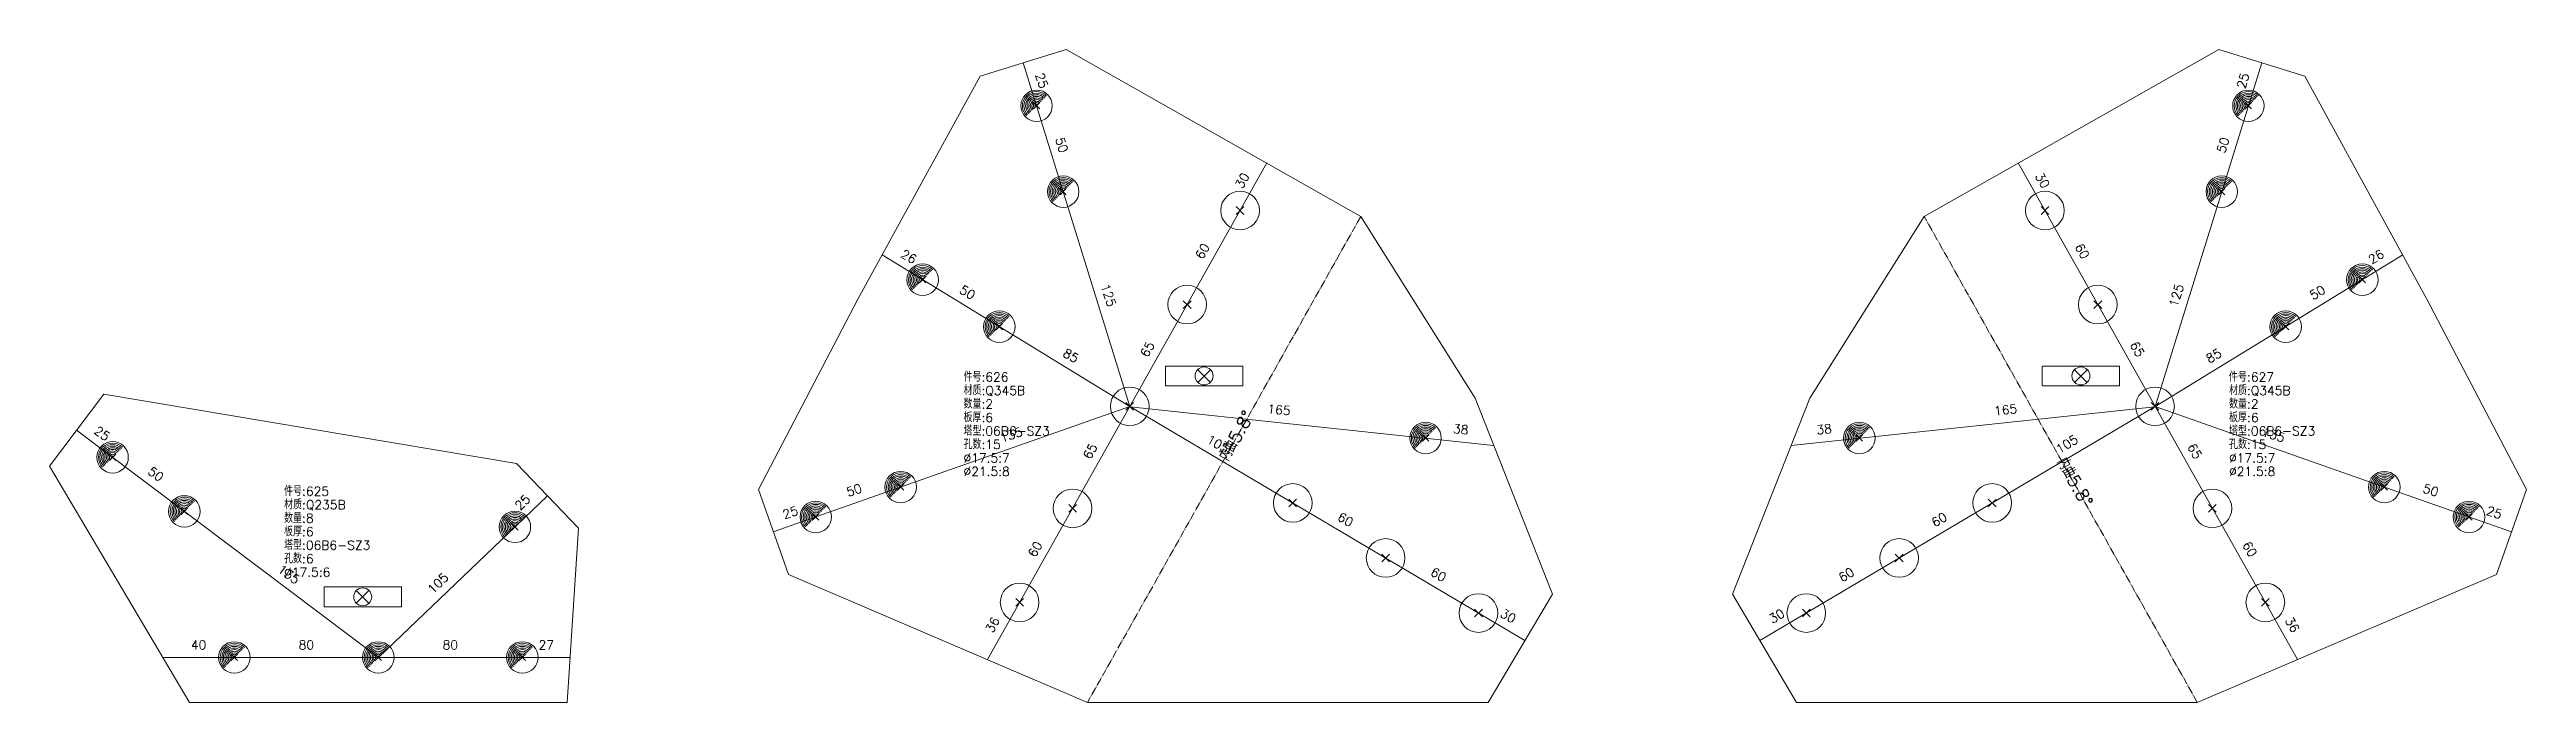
# Model space of a CAD drawing. Extents: x 0 to 6519, y -11 to 2213.
# Drawn here: x 3426 to 4803, y 843 to 1206 of the extents above; entities that cross this region are included whole.
import ezdxf
from ezdxf.enums import TextEntityAlignment as Align

# ---------------------------------------------------------------- set-up
doc = ezdxf.new("R2010")
doc.units = 0
doc.header["$MEASUREMENT"] = 0
doc.linetypes.add('制弯线', pattern=[5.9, 4, -0.5, 0.2, -0.5, 0.2, -0.5])
for name, color, linetype, lineweight in [('1', 7, 'CONTINUOUS', 25), ('2', 7, 'CONTINUOUS', 25), ('5', 7, 'CONTINUOUS', 25)]:
    doc.layers.add(name, color=color, linetype=linetype, lineweight=lineweight)
doc.styles.get("Standard").update_dxf_attribs({"font": 'simplex.shx', "width": 0.7, "height": 3, "bigfont": 'gbhzfs.shx'})

msp = doc.modelspace()

# ---------------------------------------------------------------- texts
at = {"layer": '1', "color": 7, "linetype": 'Continuous', "lineweight": 13}
for s, p in [('材质:Q345B', (3934.1, 1012.5)), ('件号:626', (3934.1, 1020)), ('材质:Q345B', (4637.4, 1012.5)), ('件号:627', (4637.4, 1020)), ('数量:2', (3934.1, 1005)), ('数量:2', (4637.4, 1005)), ('板厚:6', (3934.1, 997.5)), ('塔型:06B6-SZ3', (3934.1, 990)), ('板厚:6', (4637.4, 997.5)), ('塔型:06B6-SZ3', (4637.4, 990)), ('孔数:15', (3934.1, 982.5)), ('%%c17.5:7', (3934.1, 975)), ('孔数:15', (4637.4, 982.5)), ('%%c17.5:7', (4637.4, 975)), ('%%c21.5:8', (3934.1, 967.5)), ('%%c21.5:8', (4637.4, 967.5)), ('件号:625', (3556.5, 956.5)), ('材质:Q235B', (3556.5, 949)), ('板厚:6', (3556.5, 934)), ('数量:8', (3556.5, 941.5)), ('塔型:06B6-SZ3', (3556.5, 926.5)), ('孔数:6', (3556.5, 919)), ('%%c17.5:6', (3556.5, 911.5))]:
    msp.add_text(s, height=5, dxfattribs=at).set_placement(p, align=Align.BOTTOM_LEFT)
at = {"layer": '2', "color": 7, "linetype": 'Continuous', "lineweight": 13}
for s, rotation, p in [('25', 288, (3973.8, 1187.6)), ('25', 73, (4649, 1187.6)), ('50', 288, (3984.9, 1151.8)), ('50', 73, (4637.9, 1151.8)), ('30', 61, (4092.5, 1131.3)), ('30', 300, (4530.3, 1131.3)), ('26', 330, (3901.7, 1087.5)), ('60', 61, (4070.4, 1092)), ('60', 300, (4552.4, 1092)), ('26', 31, (4721.2, 1087.5)), ('50', 330, (3934.3, 1067.6)), ('125', 288, (4010.9, 1068.2)), ('125', 73, (4612, 1068.2)), ('50', 31, (4688.6, 1067.6)), ('85', 330, (3991.8, 1032.4)), ('65', 61, (4039.8, 1037.5)), ('65', 300, (4583, 1037.5)), ('85', 31, (4631, 1032.4)), ('165', 355, (4109.1, 1001.8)), ('165', 6, (4513.7, 1001.8)), ('25', 324, (3453, 989.4)), ('135', 19, (3961.9, 988.1)), ('38', 355, (4210.1, 991)), ('38', 6, (4412.8, 991)), ('105', 31, (4549.4, 983.3)), ('135', 342, (4661, 988.1)), ('65', 61, (4008, 980.8)), ('105', 330, (4073.5, 983.3)), ('65', 300, (4614.9, 980.8)), ('50', 324, (3482.9, 966.8)), ('50', 19, (3874.6, 957.3)), ('50', 342, (4748.3, 957.3)), ('25', 44, (3691.8, 951.5)), ('25', 19, (3839.2, 944.9)), ('25', 342, (4783.6, 944.9)), ('60', 330, (4144.4, 941.3)), ('60', 31, (4478.4, 941.3)), ('60', 61, (3977.4, 926.3)), ('60', 300, (4645.5, 926.3)), ('135', 324, (3556.8, 911.1)), ('105', 44, (3644.8, 906.5)), ('60', 330, (4196.1, 910.7)), ('60', 31, (4426.8, 910.7)), ('30', 330, (4234.8, 887.7)), ('36', 61, (3953.7, 884.3)), ('30', 31, (4388.1, 887.7)), ('36', 300, (4669.1, 884.3))]:
    msp.add_text(s, height=5, rotation=rotation, dxfattribs=at).set_placement(p, align=Align.BOTTOM_CENTER)
for rotation, p in [(61, (4083.3, 975.7)), (300, (4539.5, 975.7))]:
    msp.add_text('内曲5.8%%d', height=7, rotation=rotation, dxfattribs=at).set_placement(p, align=Align.BOTTOM_LEFT)
for s, p in [('40', (3509, 871.1)), ('80', (3568.9, 871.1)), ('80', (3648.9, 871.1)), ('27', (3702.2, 871.1))]:
    msp.add_text(s, height=5, dxfattribs=at).set_placement(p, align=Align.BOTTOM_CENTER)

# ---------------------------------------------------------------- blocks, each defined once
blk = doc.blocks.new('板孔17.5')
at = {"layer": '5', "color": 7, "linetype": 'Continuous', "lineweight": 0}
for p, q in [((-0.2, -0.2), (0.2, 0.2)), ((-0.2, 0.2), (0.2, -0.2))]:
    blk.add_line(p, q, dxfattribs=at)
at = {"layer": '5', "color": 7, "linetype": 'Continuous', "lineweight": 13}
blk.add_circle((0, 0), 1, dxfattribs=at)
for radius in [0.9, 0.8, 0.7, 0.6, 0.5, 0.4, 0.3, 0.2, 0.1]:
    blk.add_arc((0, 0), radius, 45, 225, dxfattribs=at)
blk = doc.blocks.new('板孔21.5')
at = {"layer": '5', "color": 7, "linetype": 'Continuous', "lineweight": 13}
for p, q in [((-0.2, -0.2), (0.2, 0.2)), ((0.2, -0.2), (-0.2, 0.2))]:
    blk.add_line(p, q, dxfattribs=at)
blk.add_circle((0, 0), 1, dxfattribs=at)

# ---------------------------------------------------------------- linework, layer by layer
at = {"layer": '1', "color": 7, "linetype": 'Continuous', "lineweight": 18}
for p, q in [((3991.1, 1206.1), (3943.4, 1191.3)), ((4154.9, 1113.3), (3991.1, 1206.1)), ((4631.7, 1206.1), (4468, 1113.3)), ((4679.5, 1191.3), (4631.7, 1206.1)), ((3943.4, 1191.3), (3875.4, 1067.3)), ((4747.4, 1067.3), (4679.5, 1191.3)), ((4218.4, 1012.3), (4154.9, 1113.3)), ((4468, 1113.3), (4404.5, 1012.3)), ((3875.4, 1067.3), (3820.1, 961.5)), ((4802.7, 961.5), (4747.4, 1067.3)), ((3456.3, 1014.5), (3426.2, 974.5)), ((3685.6, 976), (3456.3, 1014.5)), ((4261.4, 903.3), (4218.4, 1012.3)), ((4404.5, 1012.3), (4361.4, 903.3)), ((3426.2, 974.5), (3503.9, 843.1)), ((3720.1, 939.9), (3685.6, 976)), ((3820.1, 961.5), (3836.8, 914.3)), ((4786.1, 914.3), (4802.7, 961.5)), ((3713.9, 843.1), (3720.1, 939.9)), ((3836.8, 914.3), (4003, 843.1)), ((4619.8, 843.1), (4786.1, 914.3)), ((4225.7, 843.1), (4261.4, 903.3)), ((4361.4, 903.3), (4397.1, 843.1)), ((3503.9, 843.1), (3713.9, 843.1)), ((4003, 843.1), (4225.7, 843.1)), ((4397.1, 843.1), (4619.8, 843.1))]:
    msp.add_line(p, q, dxfattribs=at)
at = {"layer": '1', "color": 7, "linetype": 'Continuous', "lineweight": 13}
for p, q in [((4046.3, 1030.1), (4046.3, 1019.1)), ((4089.3, 1030.1), (4046.3, 1030.1)), ((4046.3, 1019.1), (4089.3, 1019.1)), ((4071.3, 1028.1), (4064.3, 1021)), ((4064.3, 1028.1), (4071.3, 1021)), ((4089.3, 1019.1), (4089.3, 1030.1)), ((4533.6, 1030.1), (4533.6, 1019.1)), ((4576.6, 1030.1), (4533.6, 1030.1)), ((4533.6, 1019.1), (4576.6, 1019.1)), ((4558.6, 1028.1), (4551.5, 1021)), ((4551.5, 1028.1), (4558.6, 1021)), ((4576.6, 1019.1), (4576.6, 1030.1)), ((3578.7, 907.3), (3578.7, 896.3)), ((3621.7, 907.3), (3578.7, 907.3)), ((3578.7, 896.3), (3621.7, 896.3)), ((3603.7, 905.3), (3596.6, 898.2)), ((3596.6, 905.3), (3603.7, 898.2)), ((3621.7, 896.3), (3621.7, 907.3))]:
    msp.add_line(p, q, dxfattribs=at)
for centre in [(4067.8, 1024.6), (4555.1, 1024.6), (3600.2, 901.8)]:
    msp.add_circle(centre, 5, dxfattribs=at)
at = {"layer": '2', "color": 9, "linetype": 'Continuous', "lineweight": 13}
for p, q in [((4026.5, 1007.7), (3967.3, 1198.7)), ((4596.3, 1007.7), (4655.6, 1198.7)), ((4102.6, 1143), (3947.4, 866.9)), ((4520.3, 1143), (4675.5, 866.9)), ((4026.5, 1007.7), (3888.9, 1091.9)), ((4596.3, 1007.7), (4734, 1091.9)), ((4026.5, 1007.7), (3828.4, 937.9)), ((4026.5, 1007.7), (4246.1, 877.5)), ((4026.8, 1007.5), (4228.7, 986)), ((4596.3, 1007.7), (4376.7, 877.5)), ((4596.1, 1007.5), (4394.1, 986)), ((4596.3, 1007.7), (4794.4, 937.9)), ((3608.9, 868.1), (3441.2, 994.5)), ((3608.9, 868.1), (3702.9, 958)), ((3489.1, 868.1), (3715.5, 868.1))]:
    msp.add_line(p, q, dxfattribs=at)
at = {"layer": '2', "color": 190, "linetype": '制弯线', "lineweight": 13}
for p, q in [((4154.9, 1113.3), (4003, 843.1)), ((4619.8, 843.1), (4468, 1113.3))]:
    msp.add_line(p, q, dxfattribs=at)

# ---------------------------------------------------------------- block references
at = {"layer": '1', "color": 7, "linetype": 'Continuous', "lineweight": 0}
for name, p, xscale, yscale, zscale in [('板孔17.5', (3974.7, 1174.8), 8.75, 8.75, 8.75), ('板孔17.5', (4648.2, 1174.8), 8.75, 8.75, 8.75), ('板孔17.5', (3989.5, 1127.1), 8.75, 8.75, 8.75), ('板孔17.5', (4633.4, 1127.1), 8.75, 8.75, 8.75), ('板孔21.5', (4087.8, 1116.6), 10.75, 10.75, 10.75), ('板孔21.5', (4535.1, 1116.6), 10.75, 10.75, 10.75), ('板孔17.5', (3911.4, 1078.1), 8.75, 8.75, 8.75), ('板孔21.5', (4058.4, 1064.3), 10.75, 10.75, 10.75), ('板孔21.5', (4564.5, 1064.3), 10.75, 10.75, 10.75), ('板孔17.5', (4711.5, 1078.1), 8.75, 8.75, 8.75), ('板孔17.5', (3954, 1052), 8.75, 8.75, 8.75), ('板孔17.5', (4668.9, 1052), 8.75, 8.75, 8.75), ('板孔21.5', (4026.5, 1007.7), 10.75, 10.75, 10.75), ('板孔21.5', (4596.3, 1007.7), 10.75, 10.75, 10.75), ('板孔17.5', (4190.9, 990.1), 8.75, 8.75, 8.75), ('板孔17.5', (4432, 990.1), 8.75, 8.75, 8.75), ('板孔17.5', (3461.2, 979.4), 8.75, 8.75, 8.75), ('板孔17.5', (3899.2, 962.8), 8.75, 8.75, 8.75), ('板孔21.5', (4117.1, 954), 10.75, 10.75, 10.75), ('板孔21.5', (4505.8, 954), 10.75, 10.75, 10.75), ('板孔17.5', (4723.7, 962.8), 8.75, 8.75, 8.75), ('板孔17.5', (3501.1, 949.3), 8.75, 8.75, 8.75), ('板孔17.5', (3852, 946.2), 8.75, 8.75, 8.75), ('板孔21.5', (3994.7, 951), 10.75, 10.75, 10.75), ('板孔21.5', (4628.2, 951), 10.75, 10.75, 10.75), ('板孔17.5', (4770.8, 946.2), 8.75, 8.75, 8.75), ('板孔17.5', (3684.8, 940.7), 8.75, 8.75, 8.75), ('板孔21.5', (4168.7, 923.4), 10.75, 10.75, 10.75), ('板孔21.5', (4454.1, 923.4), 10.75, 10.75, 10.75), ('板孔21.5', (3965.3, 898.7), 10.75, 10.75, 10.75), ('板孔21.5', (4657.6, 898.7), 10.75, 10.75, 10.75), ('板孔21.5', (4220.3, 892.8), 10.75, 10.75, 10.75), ('板孔21.5', (4402.5, 892.8), 10.75, 10.75, 10.75), ('板孔17.5', (3528.9, 868.1), 8.75, 8.75, 8.75), ('板孔17.5', (3608.9, 868.1), 8.75, 8.75, 8.75), ('板孔17.5', (3688.9, 868.1), 8.75, 8.75, 8.75)]:
    msp.add_blockref(name, p, dxfattribs=dict(at, xscale=xscale, yscale=yscale, zscale=zscale))

msp.set_redraw_order([(e.dxf.handle, doc.entitydb.next_handle()) for e in msp.query("TEXT MTEXT ATTDEF DIMENSION ARC_DIMENSION")])  # texts and dimensions are drawn at this point

doc.saveas('drawing.dxf')
